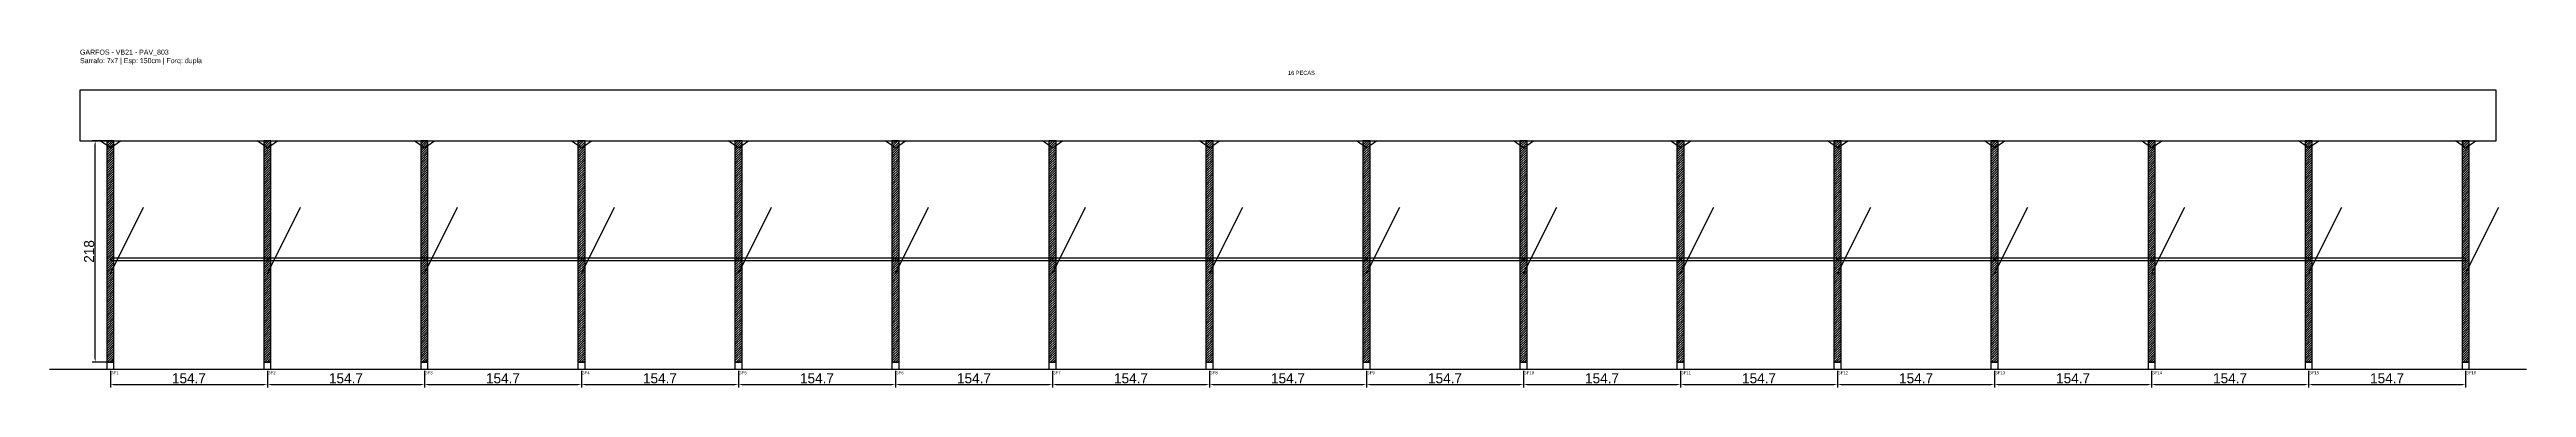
# Model space of a CAD drawing. Header units: metres. Extents: x -30 to 2411, y -25 to 308.
import ezdxf

# ---------------------------------------------------------------- set-up
doc = ezdxf.new("R2010")
doc.units = ezdxf.units.M
for name, color, linetype in [('BARRA_ANCORAGEM', 1, 'Continuous'), ('COTA', 241, 'Continuous'), ('GARFOS OK', 3, 'Continuous'), ('NOME DA VIGA', 6, 'Continuous'), ('SARR_7x7', 40, 'Continuous'), ('TIRAS REESCORAMENTO', 252, 'Continuous'), ('VIGAS', 3, 'Continuous')]:
    doc.layers.add(name, color=color, linetype=linetype)
doc.dimstyles.new('EZ DXF', dxfattribs={"dimtxt": 10, "dimasz": 3.5, "dimexe": 3, "dimexo": 1.5, "dimgap": 1, "dimtad": 1, "dimdec": 1, "dimdsep": 46, "dimcen": 2.5, "dimazin": 3, "dimtfac": 1, "dimtmove": 0, "dimatfit": 3})

msp = doc.modelspace()

# ---------------------------------------------------------------- hatches: boundary and pattern name
at = {"layer": 'COTA'}
h = msp.add_hatch(dxfattribs=at)
h.set_pattern_fill('ANSI31', scale=0.5)
h.paths.add_polyline_path([(26.5, 0), (33.5, 0), (33.5, 218), (26.5, 218)])
h = msp.add_hatch(dxfattribs=at)
h.set_pattern_fill('ANSI31', scale=0.5)
h.paths.add_polyline_path([(181.24, 0), (188.24, 0), (188.24, 218), (181.24, 218)])
h = msp.add_hatch(dxfattribs=at)
h.set_pattern_fill('ANSI31', scale=0.5)
h.paths.add_polyline_path([(335.99, 0), (342.99, 0), (342.99, 218), (335.99, 218)])
h = msp.add_hatch(dxfattribs=at)
h.set_pattern_fill('ANSI31', scale=0.5)
h.paths.add_polyline_path([(490.73, 0), (497.73, 0), (497.73, 218), (490.73, 218)])
h = msp.add_hatch(dxfattribs=at)
h.set_pattern_fill('ANSI31', scale=0.5)
h.paths.add_polyline_path([(645.47, 0), (652.47, 0), (652.47, 218), (645.47, 218)])
h = msp.add_hatch(dxfattribs=at)
h.set_pattern_fill('ANSI31', scale=0.5)
h.paths.add_polyline_path([(800.22, 0), (807.22, 0), (807.22, 218), (800.22, 218)])
h = msp.add_hatch(dxfattribs=at)
h.set_pattern_fill('ANSI31', scale=0.5)
h.paths.add_polyline_path([(954.96, 0), (961.96, 0), (961.96, 218), (954.96, 218)])
h = msp.add_hatch(dxfattribs=at)
h.set_pattern_fill('ANSI31', scale=0.5)
h.paths.add_polyline_path([(1109.7, 0), (1116.7, 0), (1116.7, 218), (1109.7, 218)])
h = msp.add_hatch(dxfattribs=at)
h.set_pattern_fill('ANSI31', scale=0.5)
h.paths.add_polyline_path([(1264.45, 0), (1271.45, 0), (1271.45, 218), (1264.45, 218)])
h = msp.add_hatch(dxfattribs=at)
h.set_pattern_fill('ANSI31', scale=0.5)
h.paths.add_polyline_path([(1419.19, 0), (1426.19, 0), (1426.19, 218), (1419.19, 218)])
h = msp.add_hatch(dxfattribs=at)
h.set_pattern_fill('ANSI31', scale=0.5)
h.paths.add_polyline_path([(1573.94, 0), (1580.94, 0), (1580.94, 218), (1573.94, 218)])
h = msp.add_hatch(dxfattribs=at)
h.set_pattern_fill('ANSI31', scale=0.5)
h.paths.add_polyline_path([(1728.68, 0), (1735.68, 0), (1735.68, 218), (1728.68, 218)])
h = msp.add_hatch(dxfattribs=at)
h.set_pattern_fill('ANSI31', scale=0.5)
h.paths.add_polyline_path([(1883.42, 0), (1890.42, 0), (1890.42, 218), (1883.42, 218)])
h = msp.add_hatch(dxfattribs=at)
h.set_pattern_fill('ANSI31', scale=0.5)
h.paths.add_polyline_path([(2038.17, 0), (2045.17, 0), (2045.17, 218), (2038.17, 218)])
h = msp.add_hatch(dxfattribs=at)
h.set_pattern_fill('ANSI31', scale=0.5)
h.paths.add_polyline_path([(2192.91, 0), (2199.91, 0), (2199.91, 218), (2192.91, 218)])
h = msp.add_hatch(dxfattribs=at)
h.set_pattern_fill('ANSI31', scale=0.5)
h.paths.add_polyline_path([(2347.65, 0), (2354.65, 0), (2354.65, 218), (2347.65, 218)])

# ---------------------------------------------------------------- linework, layer by layer
at = {"layer": 'BARRA_ANCORAGEM'}
for p, q in [((30, 87.2), (62.7, 152.6)), ((184.74, 87.2), (217.44, 152.6)), ((339.49, 87.2), (372.19, 152.6)), ((494.23, 87.2), (526.93, 152.6)), ((648.97, 87.2), (681.67, 152.6)), ((803.72, 87.2), (836.42, 152.6)), ((958.46, 87.2), (991.16, 152.6)), ((1113.2, 87.2), (1145.9, 152.6)), ((1267.95, 87.2), (1300.65, 152.6)), ((1422.69, 87.2), (1455.39, 152.6)), ((1577.44, 87.2), (1610.14, 152.6)), ((1732.18, 87.2), (1764.88, 152.6)), ((1886.92, 87.2), (1919.62, 152.6)), ((2041.67, 87.2), (2074.37, 152.6)), ((2196.41, 87.2), (2229.11, 152.6)), ((2351.15, 87.2), (2383.85, 152.6))]:
    msp.add_line(p, q, dxfattribs=at)
at = {"layer": 'GARFOS OK'}
for p, q in [((30, 211), (20, 218)), ((20, 218), (40, 218)), ((30, 211), (40, 218)), ((184.74, 211), (174.74, 218)), ((174.74, 218), (194.74, 218)), ((184.74, 211), (194.74, 218)), ((339.49, 211), (329.49, 218)), ((329.49, 218), (349.49, 218)), ((339.49, 211), (349.49, 218)), ((494.23, 211), (484.23, 218)), ((484.23, 218), (504.23, 218)), ((494.23, 211), (504.23, 218)), ((648.97, 211), (638.97, 218)), ((638.97, 218), (658.97, 218)), ((648.97, 211), (658.97, 218)), ((803.72, 211), (793.72, 218)), ((793.72, 218), (813.72, 218)), ((803.72, 211), (813.72, 218)), ((958.46, 211), (948.46, 218)), ((948.46, 218), (968.46, 218)), ((958.46, 211), (968.46, 218)), ((1113.2, 211), (1103.2, 218)), ((1103.2, 218), (1123.2, 218)), ((1113.2, 211), (1123.2, 218)), ((1267.95, 211), (1257.95, 218)), ((1257.95, 218), (1277.95, 218)), ((1267.95, 211), (1277.95, 218)), ((1422.69, 211), (1412.69, 218)), ((1412.69, 218), (1432.69, 218)), ((1422.69, 211), (1432.69, 218)), ((1577.44, 211), (1567.44, 218)), ((1567.44, 218), (1587.44, 218)), ((1577.44, 211), (1587.44, 218)), ((1732.18, 211), (1722.18, 218)), ((1722.18, 218), (1742.18, 218)), ((1732.18, 211), (1742.18, 218)), ((1886.92, 211), (1876.92, 218)), ((1876.92, 218), (1896.92, 218)), ((1886.92, 211), (1896.92, 218)), ((2041.67, 211), (2031.67, 218)), ((2031.67, 218), (2051.67, 218)), ((2041.67, 211), (2051.67, 218)), ((2196.41, 211), (2186.41, 218)), ((2186.41, 218), (2206.41, 218)), ((2196.41, 211), (2206.41, 218)), ((2351.15, 211), (2341.15, 218)), ((2341.15, 218), (2361.15, 218)), ((2351.15, 211), (2361.15, 218))]:
    msp.add_line(p, q, dxfattribs=at)
at = {"layer": 'GARFOS OK', "linetype": 'CONTINUOUS'}
msp.add_line((-30, -7), (2411.15, -7), dxfattribs=at)
at = {"layer": 'GARFOS OK'}
for points in [[(26.5, 0), (33.5, 0), (33.5, 218), (26.5, 218), (26.5, 0)], [(181.24, 0), (188.24, 0), (188.24, 218), (181.24, 218), (181.24, 0)], [(335.99, 0), (342.99, 0), (342.99, 218), (335.99, 218), (335.99, 0)], [(490.73, 0), (497.73, 0), (497.73, 218), (490.73, 218), (490.73, 0)], [(645.47, 0), (652.47, 0), (652.47, 218), (645.47, 218), (645.47, 0)], [(800.22, 0), (807.22, 0), (807.22, 218), (800.22, 218), (800.22, 0)], [(954.96, 0), (961.96, 0), (961.96, 218), (954.96, 218), (954.96, 0)], [(1109.7, 0), (1116.7, 0), (1116.7, 218), (1109.7, 218), (1109.7, 0)], [(1264.45, 0), (1271.45, 0), (1271.45, 218), (1264.45, 218), (1264.45, 0)], [(1419.19, 0), (1426.19, 0), (1426.19, 218), (1419.19, 218), (1419.19, 0)], [(1573.94, 0), (1580.94, 0), (1580.94, 218), (1573.94, 218), (1573.94, 0)], [(1728.68, 0), (1735.68, 0), (1735.68, 218), (1728.68, 218), (1728.68, 0)], [(1883.42, 0), (1890.42, 0), (1890.42, 218), (1883.42, 218), (1883.42, 0)], [(2038.17, 0), (2045.17, 0), (2045.17, 218), (2038.17, 218), (2038.17, 0)], [(2192.91, 0), (2199.91, 0), (2199.91, 218), (2192.91, 218), (2192.91, 0)], [(2347.65, 0), (2354.65, 0), (2354.65, 218), (2347.65, 218), (2347.65, 0)]]:
    msp.add_lwpolyline(points, dxfattribs=at)
at = {"layer": 'SARR_7x7'}
for points in [[(26.5, -7), (33.5, -7), (33.5, 0), (26.5, 0), (26.5, -7)], [(181.24, -7), (188.24, -7), (188.24, 0), (181.24, 0), (181.24, -7)], [(335.99, -7), (342.99, -7), (342.99, 0), (335.99, 0), (335.99, -7)], [(490.73, -7), (497.73, -7), (497.73, 0), (490.73, 0), (490.73, -7)], [(645.47, -7), (652.47, -7), (652.47, 0), (645.47, 0), (645.47, -7)], [(800.22, -7), (807.22, -7), (807.22, 0), (800.22, 0), (800.22, -7)], [(954.96, -7), (961.96, -7), (961.96, 0), (954.96, 0), (954.96, -7)], [(1109.7, -7), (1116.7, -7), (1116.7, 0), (1109.7, 0), (1109.7, -7)], [(1264.45, -7), (1271.45, -7), (1271.45, 0), (1264.45, 0), (1264.45, -7)], [(1419.19, -7), (1426.19, -7), (1426.19, 0), (1419.19, 0), (1419.19, -7)], [(1573.94, -7), (1580.94, -7), (1580.94, 0), (1573.94, 0), (1573.94, -7)], [(1728.68, -7), (1735.68, -7), (1735.68, 0), (1728.68, 0), (1728.68, -7)], [(1883.42, -7), (1890.42, -7), (1890.42, 0), (1883.42, 0), (1883.42, -7)], [(2038.17, -7), (2045.17, -7), (2045.17, 0), (2038.17, 0), (2038.17, -7)], [(2192.91, -7), (2199.91, -7), (2199.91, 0), (2192.91, 0), (2192.91, -7)], [(2347.65, -7), (2354.65, -7), (2354.65, 0), (2347.65, 0), (2347.65, -7)]]:
    msp.add_lwpolyline(points, dxfattribs=at)
at = {"layer": 'TIRAS REESCORAMENTO'}
for points in [[(30, 100), (184.74, 100), (184.74, 102.5), (30, 102.5), (30, 100)], [(184.74, 100), (339.49, 100), (339.49, 102.5), (184.74, 102.5), (184.74, 100)], [(339.49, 100), (494.23, 100), (494.23, 102.5), (339.49, 102.5), (339.49, 100)], [(494.23, 100), (648.97, 100), (648.97, 102.5), (494.23, 102.5), (494.23, 100)], [(648.97, 100), (803.72, 100), (803.72, 102.5), (648.97, 102.5), (648.97, 100)], [(803.72, 100), (958.46, 100), (958.46, 102.5), (803.72, 102.5), (803.72, 100)], [(958.46, 100), (1113.2, 100), (1113.2, 102.5), (958.46, 102.5), (958.46, 100)], [(1113.2, 100), (1267.95, 100), (1267.95, 102.5), (1113.2, 102.5), (1113.2, 100)], [(1267.95, 100), (1422.69, 100), (1422.69, 102.5), (1267.95, 102.5), (1267.95, 100)], [(1422.69, 100), (1577.44, 100), (1577.44, 102.5), (1422.69, 102.5), (1422.69, 100)], [(1577.44, 100), (1732.18, 100), (1732.18, 102.5), (1577.44, 102.5), (1577.44, 100)], [(1732.18, 100), (1886.92, 100), (1886.92, 102.5), (1732.18, 102.5), (1732.18, 100)], [(1886.92, 100), (2041.67, 100), (2041.67, 102.5), (1886.92, 102.5), (1886.92, 100)], [(2041.67, 100), (2196.41, 100), (2196.41, 102.5), (2041.67, 102.5), (2041.67, 100)], [(2196.41, 100), (2351.15, 100), (2351.15, 102.5), (2196.41, 102.5), (2196.41, 100)]]:
    msp.add_lwpolyline(points, dxfattribs=at)
at = {"layer": 'VIGAS'}
msp.add_lwpolyline([(0, 218), (2381.15, 218), (2381.15, 268), (0, 268), (0, 218)], dxfattribs=at)

# ---------------------------------------------------------------- texts
at = {"layer": 'NOME DA VIGA'}
for s, height, p in [('16 PECAS', 4, (1190.58, 283)), ('GF1', 3, (30, -12)), ('GF2', 3, (184.74, -12)), ('GF3', 3, (339.49, -12)), ('GF4', 3, (494.23, -12)), ('GF5', 3, (648.97, -12)), ('GF6', 3, (803.72, -12)), ('GF7', 3, (958.46, -12)), ('GF8', 3, (1113.2, -12)), ('GF9', 3, (1267.95, -12)), ('GF10', 3, (1422.69, -12)), ('GF11', 3, (1577.44, -12)), ('GF12', 3, (1732.18, -12)), ('GF13', 3, (1886.92, -12)), ('GF14', 3, (2041.67, -12)), ('GF15', 3, (2196.41, -12)), ('GF16', 3, (2351.15, -12))]:
    msp.add_text(s, height=height, dxfattribs=at).set_placement(p)
at = {"layer": 'NOME DA VIGA', "insert": (0, 293), "char_height": 5, "attachment_point": 7}
msp.add_mtext('GARFOS - VB21 - PAV_803\\PSarrafo: 7x7 | Esp: 150cm | Forq: dupla', dxfattribs=at)

# ---------------------------------------------------------------- dimensions: what is measured, and where the dimension line sits
at = {"layer": 'COTA'}
msp.add_linear_dim(base=(15, 0), p1=(30, 0), p2=(30, 218), angle=90, dimstyle='EZ DXF', dxfattribs=at).render()
for base, p1, p2 in [((30, -22), (30, -7), (184.74, -7)), ((184.7436, -22), (184.7436, -7), (339.4871, -7)), ((339.49, -22), (339.49, -7), (494.23, -7)), ((494.23, -22), (494.23, -7), (648.97, -7)), ((648.9743, -22), (648.9743, -7), (803.7178, -7)), ((803.72, -22), (803.72, -7), (958.46, -7)), ((958.46, -22), (958.46, -7), (1113.2, -7)), ((1113.205, -22), (1113.205, -7), (1267.9485, -7)), ((1267.95, -22), (1267.95, -7), (1422.69, -7)), ((1422.6921, -22), (1422.6921, -7), (1577.4357, -7)), ((1577.44, -22), (1577.44, -7), (1732.18, -7)), ((1732.18, -22), (1732.18, -7), (1886.92, -7)), ((1886.9228, -22), (1886.9228, -7), (2041.6664, -7)), ((2041.67, -22), (2041.67, -7), (2196.41, -7)), ((2196.41, -22), (2196.41, -7), (2351.15, -7))]:
    msp.add_linear_dim(base=base, p1=p1, p2=p2, dimstyle='EZ DXF', dxfattribs=at).render()

doc.saveas('drawing.dxf')
